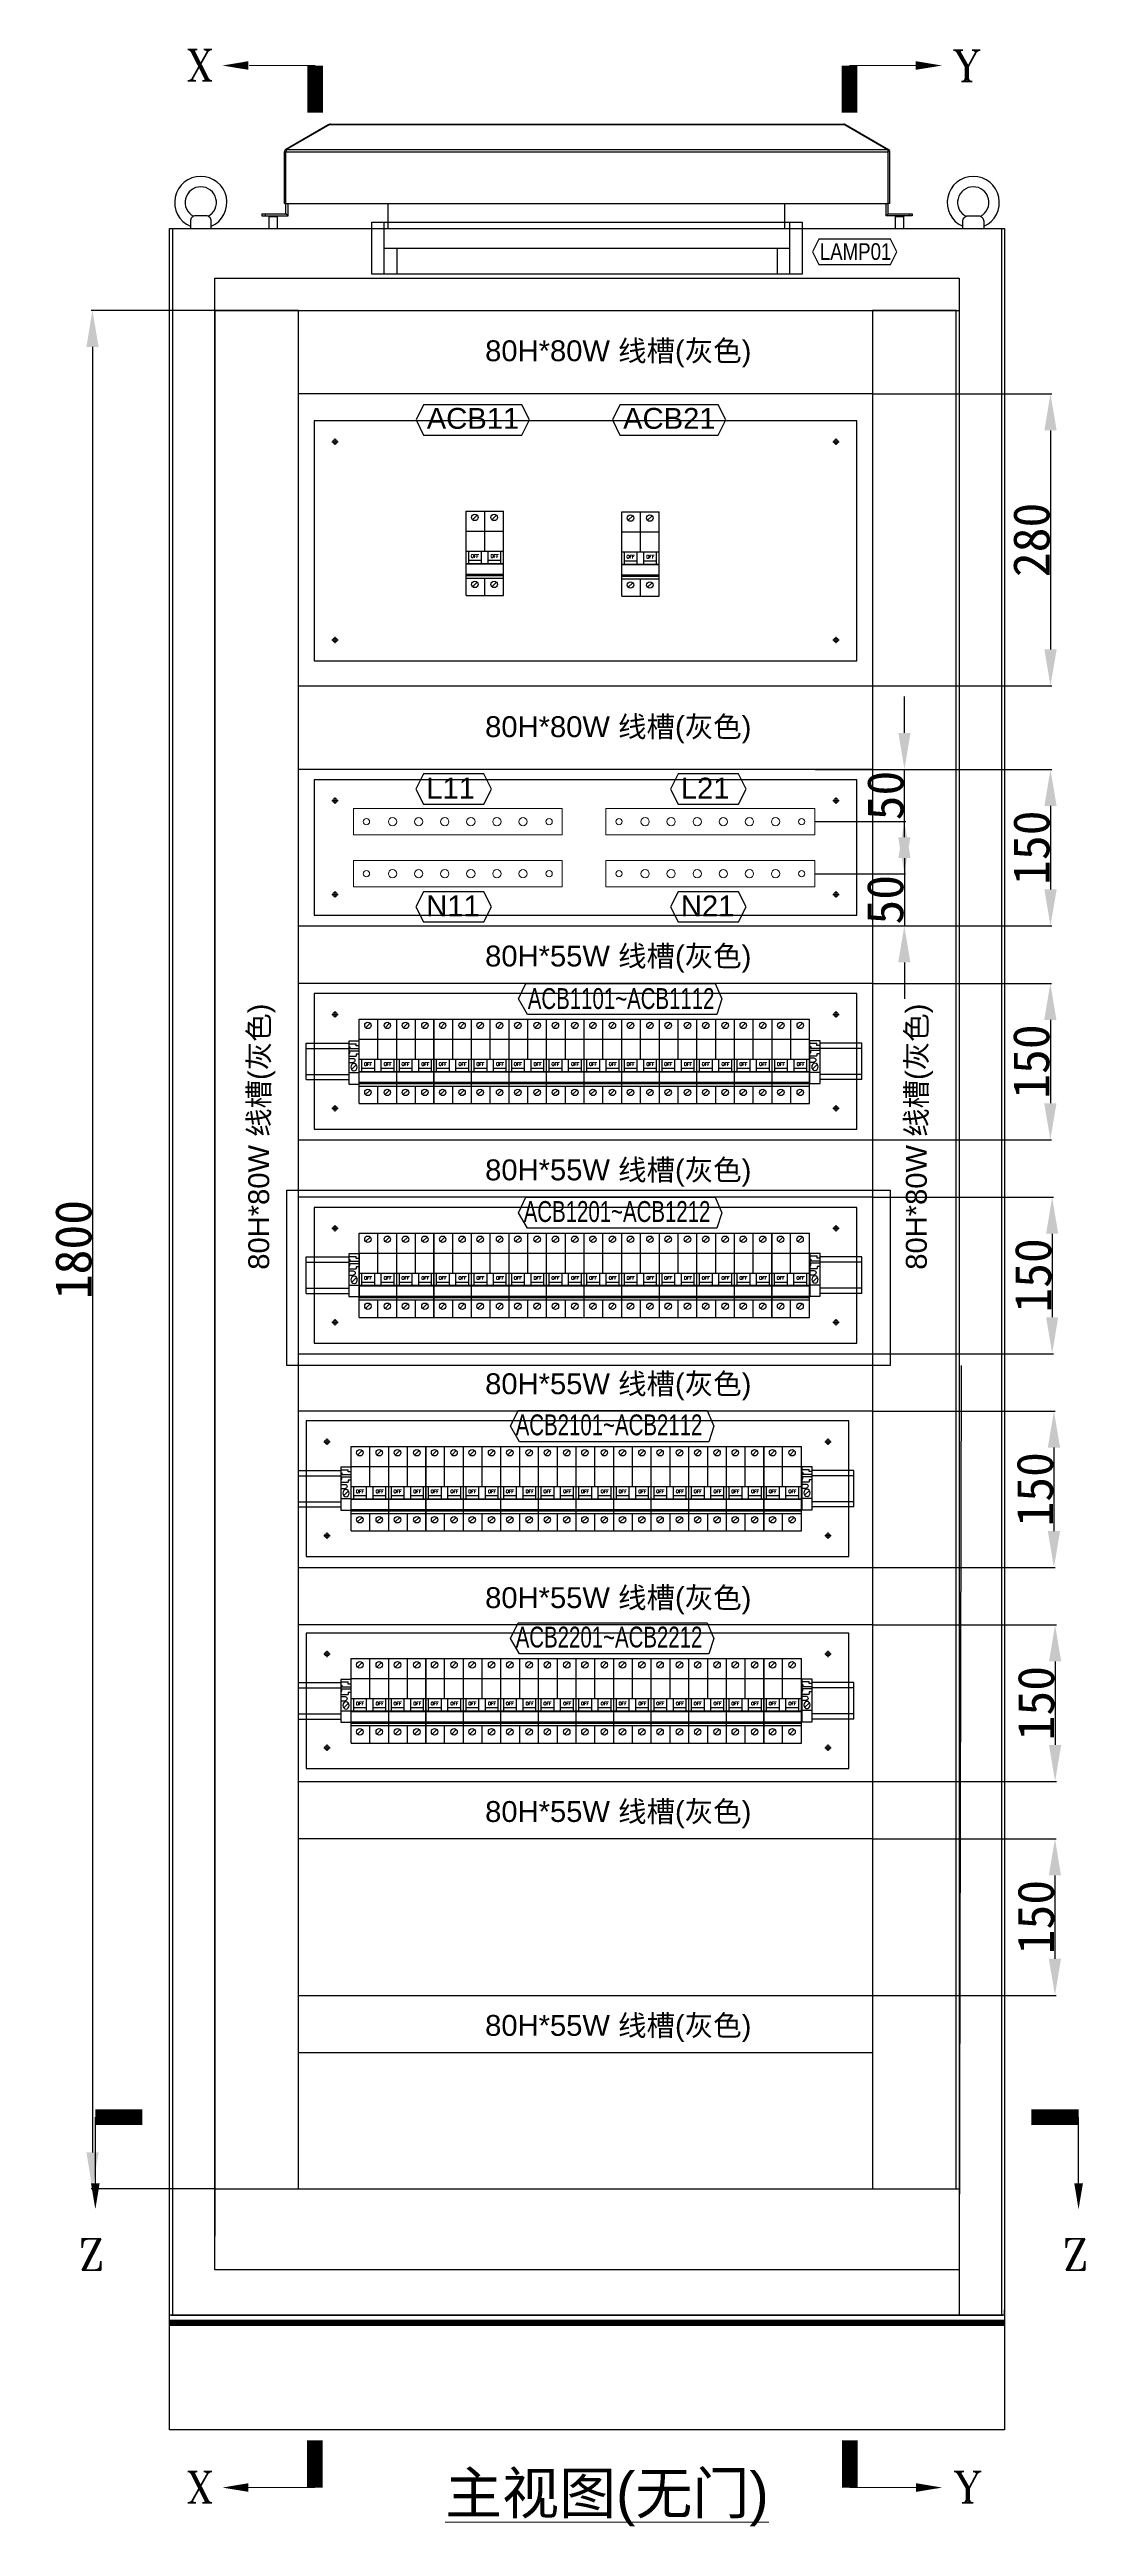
# Model space of a CAD drawing. Extents: x 81437 to 204847, y -54769 to -29444.
# Drawn here: x 91740 to 92733, y -54053 to -51679 of the extents above; entities that cross this region are included whole.
import ezdxf
from ezdxf.enums import TextEntityAlignment as Align
from ezdxf.lldxf.tags import DXFTag

# ---------------------------------------------------------------- set-up
doc = ezdxf.new("R2010")
doc.units = 0
doc.header["$LTSCALE"] = 100
doc.header["$MEASUREMENT"] = 0
for name, color, linetype in [('CABINET', 7, 'Continuous'), ('CLOUD_LAYER', 6, 'Continuous'), ('COMPONENT', 7, 'Continuous'), ('LOOP', 5, 'Continuous'), ('PANEL', 7, 'Continuous'), ('PSU', 12, 'Continuous'), ('t', 1, 'Continuous'), ('TEXT', 7, 'Continuous'), ('标准图框及表格', 7, 'Continuous')]:
    doc.layers.add(name, color=color, linetype=linetype)
doc.styles.add('HZ', font='arial.ttf', dxfattribs={"width": 0.7})
doc.styles.add('ROMANS', font='romans', dxfattribs={"width": 0.8, "height": 2})
doc.styles.add('ROMANT', font='romant.shx')
doc.styles.get("Standard").update_dxf_attribs({"font": ''})
doc.styles.add('微软雅黑', font='')
doc.styles.get('Standard').set_extended_font_data('SimSun')
doc.styles.get('微软雅黑').set_extended_font_data('Microsoft YaHei')
tags = doc.linetypes.add('CENTER', pattern=[2, 1.25, -0.25, 0.25, -0.25]).pattern_tags.tags
tags[10:11] = [DXFTag(74, 4), DXFTag(75, 0), DXFTag(340, '0'), DXFTag(46, 1.0), DXFTag(50, 0.0), DXFTag(44, 0.0), DXFTag(45, 0.0)]
tags[8:9] = [DXFTag(74, 4), DXFTag(75, 0), DXFTag(340, '0'), DXFTag(46, 1.0), DXFTag(50, 0.0), DXFTag(44, 0.0), DXFTag(45, 0.0)]
tags[6:7] = [DXFTag(74, 4), DXFTag(75, 0), DXFTag(340, '0'), DXFTag(46, 1.0), DXFTag(50, 0.0), DXFTag(44, 0.0), DXFTag(45, 0.0)]
tags[4:5] = [DXFTag(74, 4), DXFTag(75, 0), DXFTag(340, '0'), DXFTag(46, 1.0), DXFTag(50, 0.0), DXFTag(44, 0.0), DXFTag(45, 0.0)]
tags = doc.linetypes.add('CENTER2', pattern=[1.125, 0.75, -0.125, 0.125, -0.125]).pattern_tags.tags
tags[10:11] = [DXFTag(74, 4), DXFTag(75, 0), DXFTag(340, '0'), DXFTag(46, 1.0), DXFTag(50, 0.0), DXFTag(44, 0.0), DXFTag(45, 0.0)]
tags[8:9] = [DXFTag(74, 4), DXFTag(75, 0), DXFTag(340, '0'), DXFTag(46, 1.0), DXFTag(50, 0.0), DXFTag(44, 0.0), DXFTag(45, 0.0)]
tags[6:7] = [DXFTag(74, 4), DXFTag(75, 0), DXFTag(340, '0'), DXFTag(46, 1.0), DXFTag(50, 0.0), DXFTag(44, 0.0), DXFTag(45, 0.0)]
tags[4:5] = [DXFTag(74, 4), DXFTag(75, 0), DXFTag(340, '0'), DXFTag(46, 1.0), DXFTag(50, 0.0), DXFTag(44, 0.0), DXFTag(45, 0.0)]
tags = doc.linetypes.add('HIDDEN', pattern=[0.375, 0.25, -0.125]).pattern_tags.tags
tags[6:7] = [DXFTag(74, 4), DXFTag(75, 0), DXFTag(340, '0'), DXFTag(46, 1.0), DXFTag(50, 0.0), DXFTag(44, 0.0), DXFTag(45, 0.0)]
tags[4:5] = [DXFTag(74, 4), DXFTag(75, 0), DXFTag(340, '0'), DXFTag(46, 1.0), DXFTag(50, 0.0), DXFTag(44, 0.0), DXFTag(45, 0.0)]
doc.dimstyles.new('ISO-25', dxfattribs={"dimtxt": 35, "dimasz": 35, "dimexe": 1.25, "dimexo": 0.625, "dimtad": 1, "dimtoh": 1, "dimdec": 0, "dimtxsty": 'Standard', "dimcen": 2.5, "dimadec": 0, "dimazin": 0, "dimtfac": 1, "dimtdec": 0, "dimtmove": 0, "dimatfit": 3, "dimfxl": 1, "dimarcsym": 0})
pattern_1 = [(45, (-6.1628, -58.8625), (-0.7362629, 0.7362629), [])]

# ---------------------------------------------------------------- blocks, each defined once
blk = doc.blocks.new('风帽正面')
at = {"linetype": 'Continuous'}
for p, q in [((60582.9, -62124.9), (60541.6, -62148.8)), ((60583.7, -62124.9), (60542.3, -62148.8)), ((60582.9, -62124.9), (60583.1, -62125.3)), ((60583.7, -62124.9), (61076.8, -62124.9)), ((60584.3, -62124.6), (61076.2, -62124.6)), ((61076.8, -62124.9), (61118.1, -62148.8)), ((61077.6, -62124.9), (61077.4, -62125.3)), ((61077.6, -62124.9), (61118.9, -62148.8)), ((60540.2, -62200.6), (60540.2, -62151.1)), ((60540.2, -62151.1), (60541.7, -62151.1)), ((60541.6, -62148.8), (60542.1, -62149.6)), ((60541.7, -62200.6), (60541.7, -62151.1)), ((60541.7, -62151.1), (61118.7, -62151.1)), ((60542.3, -62148.8), (61118.1, -62148.8)), ((61118.9, -62148.8), (61118.4, -62149.6)), ((61118.7, -62200.6), (61118.7, -62151.1)), ((61120.2, -62151.1), (61118.7, -62151.1)), ((61120.2, -62200.6), (61120.2, -62151.1)), ((60540.2, -62200.6), (60541.7, -62200.6)), ((60541.7, -62210.6), (60541.7, -62200.6)), ((60541.7, -62200.6), (61118.7, -62200.6)), ((60543.7, -62212.6), (60543.7, -62200.6)), ((60639.7, -62224.6), (60639.7, -62200.6)), ((61019.7, -62224.6), (61019.7, -62200.6)), ((61116.7, -62212.6), (61116.7, -62200.6)), ((61118.7, -62210.6), (61118.7, -62200.6)), ((61120.2, -62200.6), (61118.7, -62200.6)), ((60518.7, -62210.6), (60518.7, -62212.6)), ((60518.7, -62210.6), (60541.7, -62210.6)), ((60518.7, -62212.6), (60543.7, -62212.6)), ((60521.7, -62210.6), (60521.7, -62212.6)), ((60526.2, -62212.6), (60525.7, -62213.1)), ((60525.7, -62224.6), (60525.7, -62213.1)), ((60525.7, -62213.1), (60533.7, -62213.1)), ((60533.7, -62213.1), (60533.2, -62212.6)), ((60533.7, -62224.6), (60533.7, -62213.1)), ((60543.7, -62212.6), (60541.7, -62210.6)), ((61116.7, -62212.6), (61118.7, -62210.6)), ((61141.7, -62212.6), (61116.7, -62212.6)), ((61118.7, -62210.6), (61141.7, -62210.6)), ((61126.2, -62212.6), (61125.7, -62213.1)), ((61125.7, -62224.6), (61125.7, -62213.1)), ((61125.7, -62213.1), (61133.7, -62213.1)), ((61133.7, -62213.1), (61133.2, -62212.6)), ((61133.7, -62224.6), (61133.7, -62213.1)), ((61138.7, -62210.6), (61138.7, -62212.6)), ((61141.7, -62210.6), (61141.7, -62212.6))]:
    blk.add_line(p, q, dxfattribs=at)
for centre, radius, start, end in [((60584.3, -62127.3), 2.7, 90, 120), ((61076.2, -62127.3), 2.7, 60, 90), ((60542.9, -62151.1), 2.7, 120, 180), ((60693.6, -62183.3), 155.2, 167.8738, 168.0486), ((60588.1, -62160.6), 47.3, 167.3118, 167.8829), ((61072.4, -62160.6), 47.3, 12.1171, 12.6882), ((60966.9, -62183.3), 155.2, 11.9514, 12.1262), ((61117.5, -62151.1), 2.7, 0, 60)]:
    blk.add_arc(centre, radius, start, end, dxfattribs=at)
for points, start_tangent, end_tangent in [([(60583.7, -62124.9), (60583.8, -62124.8), (60584.1, -62124.6)], (0.647129, 0.762381), (0.925529, 0.378677)), ([(60584.1, -62124.6), (60584.3, -62124.6)], (0.925529, 0.378677), (1, 0)), ([(61076.4, -62124.6), (61076.2, -62124.6)], (-0.925529, 0.378677), (-1, 0)), ([(61076.8, -62124.9), (61076.7, -62124.8), (61076.4, -62124.6)], (-0.647129, 0.762381), (-0.925529, 0.378677)), ([(60542.1, -62149.4), (60542.1, -62149.6), (60541.9, -62150.2)], (-0.266985, -0.963701), (-0.2203, -0.975432)), ([(60542.3, -62148.8), (60542.3, -62148.9), (60542.1, -62149.4)], (-0.390683, -0.920525), (-0.266985, -0.963701)), ([(61118.1, -62148.8), (61118.2, -62148.9), (61118.3, -62149.4)], (0.390683, -0.920525), (0.266985, -0.963701)), ([(61118.3, -62149.4), (61118.4, -62149.6), (61118.5, -62150.2)], (0.266985, -0.963701), (0.2203, -0.975432))]:
    blk.add_spline(points, degree=3, dxfattribs=dict(at, start_tangent=start_tangent, end_tangent=end_tangent))
blk = doc.blocks.new('LAMP')
at = {"layer": 'PANEL', "color": 9}
for p, q in [((-206.2, 0), (206.2, 0)), ((-206.2, -50), (-206.2, 0)), ((-194.2, -50), (-194.2, 0)), ((194.2, -50), (194.2, 0)), ((206.2, 0), (206.2, -50)), ((-194.2, -25), (194.2, -25)), ((-182.2, -25), (-182.2, -50)), ((182.2, -25), (182.2, -50)), ((206.2, -50), (-206.2, -50))]:
    blk.add_line(p, q, dxfattribs=at)
blk = doc.blocks.new('2P空开')
at = {"layer": 'COMPONENT', "color": 6, "linetype": 'HIDDEN', "ltscale": 0.2}
for p, q in [((-11.8, -8.2), (-7.4, -3.9)), ((6.8, -8.2), (11.1, -3.9)), ((-11.8, -72.4), (-7.4, -68)), ((6.8, -72.4), (11.1, -68))]:
    blk.add_line(p, q, dxfattribs=at)
for centre in [(-9.6, -6), (9, -6), (-9.6, -70.2), (9, -70.2)]:
    blk.add_circle(centre, 3.1, dxfattribs=at)
at = {"layer": 'PSU', "linetype": 'HIDDEN', "ltscale": 0.2}
for p, q in [((-18, 0), (18, 0)), ((-18, -19.2), (-18, 0)), ((0, -19.2), (0, 0)), ((18, -19.2), (18, 0)), ((18, -81), (18, -19.2)), ((-18, -81), (-18, -64.2)), ((0, -81), (0, -64.2)), ((18, -81), (18, -67.2)), ((-18, -81), (18, -81))]:
    blk.add_line(p, q, dxfattribs=at)
at = {"layer": 'PSU'}
for p, q in [((-18, -19.2), (18, -19.2)), ((-18, -64.2), (-18, -19.2)), ((0, -38.4), (0, -19.2)), ((18, -64.2), (18, -19.2)), ((-18, -38.4), (0, -38.4)), ((-15.4, -50.1), (-15.4, -38.4)), ((-15.4, -47), (-3.1, -47)), ((-3.1, -50.1), (-3.1, -38.4)), ((0, -38.4), (18, -38.4)), ((3.1, -50.1), (3.1, -38.4)), ((3.1, -47), (15.4, -47)), ((15.4, -50.1), (15.4, -38.4)), ((-18, -50.1), (18, -50.1)), ((-18, -50.6), (18, -50.6)), ((-18, -60.5), (18, -60.5)), ((-18, -61.8), (18, -61.8)), ((-18, -64.2), (18, -64.2)), ((0, -64.2), (0, -64.2))]:
    blk.add_line(p, q, dxfattribs=at)
at = {"layer": 'TEXT', "style": 'ROMANS'}
for p in [(-9.5, -43.1), (9.4, -43.1)]:
    blk.add_text('OFF', height=3.09, dxfattribs=at).set_placement(p, align=Align.MIDDLE)
blk = doc.blocks.new('堵头')
at = {"color": 53}
for p, q in [((0, -41), (0, 0)), ((0, 0), (10, 0)), ((10, 0), (10, -41)), ((0, -11), (10, -11)), ((0, -20.6), (4, -20.6)), ((7.3, -18.3), (2.7, -13.8)), ((0, -24.6), (4, -24.6)), ((0, -26.6), (7, -26.6)), ((0, -29.6), (1, -29.6)), ((0, -35.6), (1, -35.6)), ((0, -38.6), (7, -38.6)), ((10, -41), (0, -41)), ((1, -29.6), (1, -31.6)), ((10, -31.6), (1, -31.6)), ((10, -33.6), (1, -33.6)), ((1, -35.6), (1, -33.6)), ((7, -28.6), (7, -26.6)), ((10, -28.6), (7, -28.6)), ((10, -36.6), (7, -36.6)), ((7, -36.6), (7, -38.6))]:
    blk.add_line(p, q, dxfattribs=at)
blk.add_arc((4, -22.6), 2, 270, 90, dxfattribs=at)
blk.add_ellipse((5, -16.1), major_axis=(0, -3.5), ratio=0.857143, start_param=4.712389, end_param=10.995574, dxfattribs=at)
blk = doc.blocks.new('*D151')
at = {"color": 0, "lineweight": -2, "transparency": 16777216}
for p, q in [((92528.8, -52009.4), (92700, -52009.4)), ((92698.7, -52044.4), (92698.7, -52254.4)), ((92528.8, -52289.4), (92700, -52289.4))]:
    blk.add_line(p, q, dxfattribs=at)
at = {"color": 0, "transparency": 16777216}
for points in [[(92692.9, -52044.4), (92704.6, -52044.4), (92698.7, -52009.4)], [(92692.9, -52254.4), (92704.6, -52254.4), (92698.7, -52289.4)]]:
    blk.add_solid(points, dxfattribs=at)
at = {"layer": 'Defpoints', "color": 0, "transparency": 16777216}
for p in [(92528.2, -52009.4, -63738.9), (92528.2, -52289.4), (92698.7, -52289.4)]:
    blk.add_point(p, dxfattribs=at)
at = {"color": 0, "transparency": 16777216, "insert": (92680.6, -52149.4), "char_height": 35, "attachment_point": 5, "rotation": 90}
blk.add_mtext('280', dxfattribs=at)
blk = doc.blocks.new('*D152')
at = {"color": 0, "lineweight": -2, "transparency": 16777216}
for p, q in [((92528.8, -52369.4), (92700, -52369.4)), ((92698.7, -52404.4), (92698.7, -52484.4)), ((92528.8, -52519.4), (92700, -52519.4))]:
    blk.add_line(p, q, dxfattribs=at)
at = {"color": 0, "transparency": 16777216}
for points in [[(92692.9, -52404.4), (92704.6, -52404.4), (92698.7, -52369.4)], [(92692.9, -52484.4), (92704.6, -52484.4), (92698.7, -52519.4)]]:
    blk.add_solid(points, dxfattribs=at)
at = {"layer": 'Defpoints', "color": 0, "transparency": 16777216}
for p in [(92528.2, -52369.4), (92528.2, -52519.4), (92698.7, -52519.4)]:
    blk.add_point(p, dxfattribs=at)
at = {"color": 0, "transparency": 16777216, "insert": (92680.6, -52444.4), "char_height": 35, "attachment_point": 5, "rotation": 90}
blk.add_mtext('150', dxfattribs=at)
blk = doc.blocks.new('*D153')
at = {"color": 0, "lineweight": -2, "transparency": 16777216}
for p, q in [((92528.8, -52574.4), (92699.8, -52574.4)), ((92698.6, -52609.4), (92698.6, -52689.4)), ((92528.8, -52724.4), (92699.8, -52724.4))]:
    blk.add_line(p, q, dxfattribs=at)
at = {"color": 0, "transparency": 16777216}
for points in [[(92692.7, -52609.4), (92704.4, -52609.4), (92698.6, -52574.4)], [(92692.7, -52689.4), (92704.4, -52689.4), (92698.6, -52724.4)]]:
    blk.add_solid(points, dxfattribs=at)
at = {"layer": 'Defpoints', "color": 0, "transparency": 16777216}
for p in [(92528.2, -52574.4), (92528.2, -52724.4), (92698.6, -52724.4)]:
    blk.add_point(p, dxfattribs=at)
at = {"color": 0, "transparency": 16777216, "insert": (92680.4, -52649.4), "char_height": 35, "attachment_point": 5, "rotation": 90}
blk.add_mtext('150', dxfattribs=at)
blk = doc.blocks.new('*D154')
at = {"color": 0, "lineweight": -2, "transparency": 16777216}
for p, q in [((92528.8, -52779.4), (92701.5, -52779.4)), ((92700.3, -52814.4), (92700.3, -52894.4)), ((92528.8, -52929.4), (92701.5, -52929.4))]:
    blk.add_line(p, q, dxfattribs=at)
at = {"color": 0, "transparency": 16777216}
for points in [[(92694.5, -52814.4), (92706.1, -52814.4), (92700.3, -52779.4)], [(92694.5, -52894.4), (92706.1, -52894.4), (92700.3, -52929.4)]]:
    blk.add_solid(points, dxfattribs=at)
at = {"layer": 'Defpoints', "color": 0, "transparency": 16777216}
for p in [(92528.2, -52779.4), (92528.2, -52929.4), (92700.3, -52929.4)]:
    blk.add_point(p, dxfattribs=at)
at = {"color": 0, "transparency": 16777216, "insert": (92682.2, -52854.4), "char_height": 35, "attachment_point": 5, "rotation": 90}
blk.add_mtext('150', dxfattribs=at)
blk = doc.blocks.new('*D155')
at = {"color": 0, "lineweight": -2, "transparency": 16777216}
for p, q in [((92528.8, -52984.4), (92703.3, -52984.4)), ((92702, -53019.4), (92702, -53099.4)), ((92528.8, -53134.4), (92703.3, -53134.4))]:
    blk.add_line(p, q, dxfattribs=at)
at = {"color": 0, "transparency": 16777216}
for points in [[(92696.2, -53019.4), (92707.9, -53019.4), (92702, -52984.4)], [(92696.2, -53099.4), (92707.9, -53099.4), (92702, -53134.4)]]:
    blk.add_solid(points, dxfattribs=at)
at = {"layer": 'Defpoints', "color": 0, "transparency": 16777216}
for p in [(92528.2, -52984.4), (92528.2, -53134.4), (92702, -53134.4)]:
    blk.add_point(p, dxfattribs=at)
at = {"color": 0, "transparency": 16777216, "insert": (92683.9, -53059.4), "char_height": 35, "attachment_point": 5, "rotation": 90}
blk.add_mtext('150', dxfattribs=at)
blk = doc.blocks.new('*D156')
at = {"color": 0, "lineweight": -2, "transparency": 16777216}
for p, q in [((92528.8, -53189.4), (92704.4, -53189.4)), ((92703.1, -53224.4), (92703.1, -53304.4)), ((92528.8, -53339.4), (92704.4, -53339.4))]:
    blk.add_line(p, q, dxfattribs=at)
at = {"color": 0, "transparency": 16777216}
for points in [[(92697.3, -53224.4), (92709, -53224.4), (92703.1, -53189.4)], [(92697.3, -53304.4), (92709, -53304.4), (92703.1, -53339.4)]]:
    blk.add_solid(points, dxfattribs=at)
at = {"layer": 'Defpoints', "color": 0, "transparency": 16777216}
for p in [(92528.2, -53189.4), (92528.2, -53339.4), (92703.1, -53339.4)]:
    blk.add_point(p, dxfattribs=at)
at = {"color": 0, "transparency": 16777216, "insert": (92685, -53264.4), "char_height": 35, "attachment_point": 5, "rotation": 90}
blk.add_mtext('150', dxfattribs=at)
blk = doc.blocks.new('*D157')
at = {"color": 0, "lineweight": -2, "transparency": 16777216}
for p, q in [((92528.8, -53394.4), (92704.2, -53394.4)), ((92703, -53429.4), (92703, -53509.4)), ((92528.8, -53544.4), (92704.2, -53544.4))]:
    blk.add_line(p, q, dxfattribs=at)
at = {"color": 0, "transparency": 16777216}
for points in [[(92697.1, -53429.4), (92708.8, -53429.4), (92703, -53394.4)], [(92697.1, -53509.4), (92708.8, -53509.4), (92703, -53544.4)]]:
    blk.add_solid(points, dxfattribs=at)
at = {"layer": 'Defpoints', "color": 0, "transparency": 16777216}
for p in [(92528.2, -53394.4), (92528.2, -53544.4), (92703, -53544.4)]:
    blk.add_point(p, dxfattribs=at)
at = {"color": 0, "transparency": 16777216, "insert": (92684.8, -53469.4), "char_height": 35, "attachment_point": 5, "rotation": 90}
blk.add_mtext('150', dxfattribs=at)
blk = doc.blocks.new('*D165')
at = {"color": 0, "lineweight": -2, "transparency": 16777216}
for p, q in [((92558.8, -52334.4), (92558.8, -52299.4)), ((92473.4, -52369.4), (92560, -52369.4)), ((92558.8, -52419.4), (92558.8, -52369.4)), ((92473.4, -52419.4), (92560, -52419.4)), ((92558.8, -52454.4), (92558.8, -52489.4))]:
    blk.add_line(p, q, dxfattribs=at)
at = {"color": 0, "transparency": 16777216}
for points in [[(92553, -52334.4), (92564.6, -52334.4), (92558.8, -52369.4)], [(92553, -52454.4), (92564.6, -52454.4), (92558.8, -52419.4)]]:
    blk.add_solid(points, dxfattribs=at)
at = {"layer": 'Defpoints', "color": 0, "transparency": 16777216}
for p in [(92472.7, -52369.4, 63738.9), (92558.8, -52369.4), (92472.7, -52419.4, 127477.8)]:
    blk.add_point(p, dxfattribs=at)
at = {"color": 0, "transparency": 16777216, "insert": (92540.7, -52394.4), "char_height": 35, "attachment_point": 5, "rotation": 90}
blk.add_mtext('50', dxfattribs=at)
blk = doc.blocks.new('*D166')
at = {"color": 0, "lineweight": -2, "transparency": 16777216}
for p, q in [((92558.7, -52434.3), (92558.7, -52399.3)), ((92473.4, -52469.3), (92559.9, -52469.3)), ((92558.7, -52469.3), (92558.7, -52519.4)), ((92473.4, -52519.4), (92559.9, -52519.4)), ((92558.7, -52554.4), (92558.7, -52589.4))]:
    blk.add_line(p, q, dxfattribs=at)
at = {"color": 0, "transparency": 16777216}
for points in [[(92552.8, -52434.3), (92564.5, -52434.3), (92558.7, -52469.3)], [(92552.8, -52554.4), (92564.5, -52554.4), (92558.7, -52519.4)]]:
    blk.add_solid(points, dxfattribs=at)
at = {"layer": 'Defpoints', "color": 0, "transparency": 16777216}
for p in [(92472.8, -52469.3, 127477.8), (92472.8, -52519.4, 63738.9), (92558.7, -52519.4)]:
    blk.add_point(p, dxfattribs=at)
at = {"color": 0, "transparency": 16777216, "insert": (92540.5, -52494.3), "char_height": 35, "attachment_point": 5, "rotation": 90}
blk.add_mtext('50', dxfattribs=at)
blk = doc.blocks.new('*D168')
at = {"color": 0, "lineweight": -2, "transparency": 16777216}
for p, q in [((91897.5, -51929.4), (91779.7, -51929.4)), ((91780.9, -51964.4), (91780.9, -53694.9)), ((91897.5, -53729.9), (91779.7, -53729.9))]:
    blk.add_line(p, q, dxfattribs=at)
at = {"color": 0, "transparency": 16777216}
for points in [[(91775.1, -51964.4), (91786.8, -51964.4), (91780.9, -51929.4)], [(91775.1, -53694.9), (91786.8, -53694.9), (91780.9, -53729.9)]]:
    blk.add_solid(points, dxfattribs=at)
at = {"layer": 'Defpoints', "color": 0, "transparency": 16777216}
for p in [(91898.2, -51929.4), (91780.9, -53729.9), (91898.2, -53729.9)]:
    blk.add_point(p, dxfattribs=at)
at = {"color": 0, "transparency": 16777216, "insert": (91762.8, -52829.6), "char_height": 35, "attachment_point": 5, "rotation": 90}
blk.add_mtext('1800', dxfattribs=at)
blk = doc.blocks.new('图框')
at = {"layer": '标准图框及表格'}
h = blk.add_hatch(dxfattribs=at)
h.set_pattern_fill('ANSI31', color=5, scale=8.329864, style=0)
h.set_pattern_definition(pattern_1)
edge = h.paths.add_edge_path()
edge.add_arc((2393.1, -3057), 55.2, 238.1092, 291.6532)
edge.add_line((2413.5, -3108.3), (2382.4, -3129.1))
edge.add_arc((2232.7, -3137.2), 135.4, 346.3915, 374.25)
edge.add_line((2364.3, -3169), (2391.3, -3146.7))
edge.add_line((2385.2, -3139.1), (2390, -3139.8))
edge.add_spline(control_points=[(2391.3, -3146.8), (2392.2, -3145.9), (2393.8, -3144.3), (2393.7, -3140.1), (2391.3, -3139.9), (2390, -3139.7)], knot_values=[0, 0, 0, 0, 6.844331, 12.400427, 18.769243, 18.769243, 18.769243, 18.769243], weights=[1, 1, 1, 1, 1, 1], degree=3, periodic=0)
edge.add_spline(control_points=[(2382.4, -3129.1), (2381.6, -3129.7), (2380.3, -3130.8), (2379.4, -3132.2), (2379, -3132.9)], knot_values=[0, 0, 0, 0, 5.253674, 9.488439, 9.488439, 9.488439, 9.488439], weights=[1, 1, 1, 1, 1], degree=3, periodic=0)
edge.add_spline(control_points=[(2380.1, -3131.1), (2379.6, -3131.8), (2378.5, -3133.2), (2378.8, -3136.6), (2381.7, -3138.8), (2384, -3139), (2385.2, -3139.1)], knot_values=[10.665975, 10.665975, 10.665975, 10.665975, 18.977704, 28.894558, 41.119554, 52.646925, 52.646925, 52.646925, 52.646925], weights=[1, 1, 1, 1, 1, 1, 1], degree=3, periodic=0)
h = blk.add_hatch(dxfattribs=at)
h.set_pattern_fill('ANSI31', color=3, scale=8.329864, style=0)
h.set_pattern_definition(pattern_1)
edge = h.paths.add_edge_path()
edge.add_line((2396.3, -3134.6), (2401.5, -3135.3))
edge.add_spline(control_points=[(2394.9, -3127.6), (2394, -3128.5), (2392.4, -3130.1), (2392.5, -3134.3), (2394.9, -3134.5), (2396.2, -3134.6)], knot_values=[0, 0, 0, 0, 6.844331, 12.400427, 18.769243, 18.769243, 18.769243, 18.769243], weights=[1, 1, 1, 1, 1, 1], degree=3, periodic=0)
edge.add_line((2421.9, -3105.3), (2394.8, -3127.7))
edge.add_spline(control_points=[(2406.5, -3142.8), (2406.9, -3142.3), (2407.7, -3140.9), (2407.4, -3137.8), (2404.5, -3135.6), (2402.2, -3135.4), (2401, -3135.3)], knot_values=[12.654089, 12.654089, 12.654089, 12.654089, 18.977704, 28.894558, 41.119554, 52.646925, 52.646925, 52.646925, 52.646925], weights=[1, 1, 1, 1, 1, 1, 1], degree=3, periodic=0)
edge.add_line((2405.5, -3143.8), (2406.6, -3142.6))
edge.add_line((2403.9, -3145.3), (2405.5, -3143.8))
edge.add_line((2372.7, -3166.1), (2403.8, -3145.3))
edge.add_arc((2393.1, -3217.4), 55.2, 58.1092, 111.6532)
edge.add_arc((2553.4, -3137.2), 135.4, 166.3915, 194.25)
at = {"color": 7}
for p, q in [((2209.5, -2910.4), (2209.5, -3210.4)), ((3109.5, -2910.4), (3109.5, -3210.4)), ((-6.2, -2970.4), (1334, -2970.4)), ((2209.5, -3060.4), (3109.5, -3060.4)), ((3109.5, -3060.4), (4109.5, -3060.4)), ((3785.6, -3060.4), (3785.6, -3210.4)), ((-6.2, -3090.4), (1334, -3090.4)), ((4109.5, -3135.4), (3109.5, -3135.4))]:
    blk.add_line(p, q, dxfattribs=at)
at = {"color": 7, "const_width": 3}
blk.add_lwpolyline([(4109.5, -2910.4), (-6.2, -2910.4)], dxfattribs=at)
at = {"layer": 't', "color": 7}
for p, q in [((25.8, -2963.9), (53.7, -2918)), ((81.7, -2963.9), (53.7, -2918)), ((25.8, -2963.9), (81.7, -2963.9)), ((25.8, -3051.8), (53.7, -3006)), ((81.7, -3051.8), (53.7, -3006)), ((25.8, -3051.8), (81.7, -3051.8))]:
    blk.add_line(p, q, dxfattribs=at)
at = {"layer": 't', "color": 7, "const_width": 9.62}
blk.add_lwpolyline([(4109.5, -3210.4), (4109.5, -58.9), (-6.2, -58.9), (-6.2, -3210.4)], close=True, dxfattribs=at)
at = {"layer": 't', "color": 7, "const_width": 2.4}
for points in [[(112.6, -2911.6), (112.6, -3210.4)], [(292.9, -2911.6), (292.9, -3210.4)], [(598.2, -2911.6), (598.2, -3215.3)], [(785.8, -2911.6), (785.8, -3215.3)], [(973.4, -2911.6), (973.4, -3215.3)], [(1153.7, -2911.6), (1153.7, -3215.3)], [(1334, -2911.6), (1334, -3215.3)]]:
    blk.add_lwpolyline(points, dxfattribs=at)
at = {"color": 7, "linetype": 'CENTER', "style": '微软雅黑'}
for s, height, p in [('项目名称：', 24, (3118.2, -3036.9)), ('图纸编号：', 24, (3119.1, -3125.5)), ('杭州和利时自动化有限公司', 27, (2536.4, -3180)), ('文档号：', 24, (3117.9, -3197.6))]:
    blk.add_text(s, height=height, dxfattribs=at).set_placement(p)
at = {"color": 7, "style": '微软雅黑', "flags": 8}
for tag, p, height in [('DWG.NAME:', (1375.5, -2969.2), 25), ('DWG.NO.:', (3122, -3089.3), 24), ('图纸编号', (3309.2, -3111.3), 24), ('FILENO.:', (3122.5, -3165), 24), ('文档号', (3311.6, -3183), 24)]:
    blk.add_attdef(tag, p, '', height=height, dxfattribs=at)
at = {"color": 7, "style": '微软雅黑', "width": 0.8, "flags": 8}
for tag, p, height in [('PROJECT_NAME', (3324.7, -2969.2), 25), ('PROJECTNAME:', (3119.3, -2971.7), 24)]:
    blk.add_attdef(tag, p, '', height=height, dxfattribs=at)
at = {"color": 7, "style": '微软雅黑', "flags": 8}
for tag, p in [('图纸名称:', (1371.6, -3024.8)), ('项目名称', (3272.9, -3045.6))]:
    blk.add_attdef(tag, text='', height=25, dxfattribs=at).set_placement(p, align=Align.BOTTOM_LEFT)
for tag, height, width, p in [('RENLIU', 24, 0.7, (692, -3009.2)), ('SHUFENWANG', 24, 0.7, (879.6, -3009.2)), ('FANGHOU', 24, 0.7, (1063.6, -3009.2)), ('DANDANLI', 24, 0.7, (1243.9, -3009.2)), ('#10STATIONONTROLCABINETCOVER', 30, 0.6, (1771.7, -3076)), ('HANGZHOUHOLLYSYSAUTOMATIONCO.,LTD.', 24, 0.7, (2763.9, -3104.6))]:
    blk.add_attdef(tag, text='', height=height, dxfattribs=dict(at, width=width)).set_placement(p, align=Align.MIDDLE)
at = {"color": 7, "flags": 8}
blk.add_attdef('A', text='', height=23, dxfattribs=at).set_placement((53.7, -3033.7), align=Align.MIDDLE)
at = {"color": 7, "style": '微软雅黑', "flags": 8}
for tag, height, p in [('设计时间', 23, (207.7, -3033.7)), ('刘仁', 23, (692, -3061.1)), ('王姝芬', 23, (879.6, -3061.1)), ('侯方', 23, (1063.6, -3061.1)), ('李丹丹', 23, (1243.9, -3061.1)), ('PAGEXOFX', 24, (3947.6, -3097.9)), ('REV.', 24, (53.2, -3121.9)), ('DATE', 24, (202.7, -3121.9)), ('DESCRIPTION', 24, (445.6, -3121.9)), ('PREPARED', 24, (692, -3121.9)), ('CHECKED', 24, (879.6, -3121.9)), ('SIGNED', 24, (1063.6, -3121.9)), ('APPROVED', 24, (1243.9, -3121.9)), ('图纸名称', 30, (1771.7, -3153.6)), ('第几页共几页', 24, (3947.6, -3172.9))]:
    blk.add_attdef(tag, text='', height=height, dxfattribs=at).set_placement(p, align=Align.MIDDLE)
at = {"layer": 't', "color": 7, "style": '微软雅黑'}
for s, p in [('版次', (53.7, -3176.5)), ('日  期', (198, -3176.5)), ('描  述', (438.3, -3176.5)), ('设  计', (695.3, -3176.5)), ('审  核', (879.4, -3176.5)), ('会  签', (1058.9, -3176.5)), ('审  批', (1239.1, -3176.5))]:
    blk.add_text(s, height=25, dxfattribs=at).set_placement(p, align=Align.MIDDLE_CENTER)
at = {"layer": '标准图框及表格', "color": 5, "style": 'HZ'}
for s, p in [('pgqh', (2367.7, -3118.5)), ('hollilas', (2367.9, -3144.8))]:
    blk.add_text(s, height=5.21, dxfattribs=at).set_placement(p)
at = {"layer": '标准图框及表格', "color": 3, "style": 'HZ'}
for s, height, p in [('auto', 8.68, (2394.7, -3133.1)), ('hollysys', 4.34, (2396.4, -3158.6))]:
    blk.add_text(s, height=height, dxfattribs=at).set_placement(p)

msp = doc.modelspace()

# ---------------------------------------------------------------- linework, layer by layer
at = {"color": 7}
for p, q in [((91854.7, -53960.9), (91854.7, -51850.9)), ((91854.7, -51850.9), (92654.7, -51850.9)), ((92654.7, -51850.9), (92654.7, -53960.9)), ((91898.2, -53807.4), (91898.2, -51898.4)), ((91898.2, -51974.9), (91898.2, -53775.2)), ((92613.1, -52940.7), (92611.2, -53807.4)), ((91898.2, -53729.9), (92611.2, -53729.9)), ((91898.2, -53807.4), (91898.2, -53739.6)), ((92654.7, -53850.9), (91854.7, -53850.9)), ((92654.7, -53855.9), (91854.7, -53855.9)), ((92654.7, -53856.9), (91854.7, -53856.9)), ((92654.7, -53857.9), (91854.7, -53857.9)), ((92654.7, -53858.9), (91854.7, -53858.9)), ((92654.7, -53859.9), (91854.7, -53859.9)), ((92654.7, -53860.9), (91854.7, -53860.9)), ((91856.2, -53850.9), (92653.2, -53850.9)), ((92654.7, -53960.9), (91854.7, -53960.9))]:
    msp.add_line(p, q, dxfattribs=at)
at = {"color": 7, "linetype": 'HIDDEN'}
for p, q in [((91857.9, -53850.9), (91857.9, -51850.9)), ((92651.7, -51850.9), (92651.7, -53850.9))]:
    msp.add_line(p, q, dxfattribs=at)
at = {"color": 7, "linetype": 'Continuous'}
msp.add_line((91899.2, -51898.4), (92611.2, -51898.4), dxfattribs=at)
for p, q in [((92611.2, -51898.4), (92611.2, -53850.9)), ((91898.2, -51929.4), (92611.2, -51929.4)), ((91898.2, -51929.4), (92611.2, -51929.4))]:
    msp.add_line(p, q)
at = {"color": 4, "linetype": 'CENTER2'}
for p, q in [((92010.2, -52055.3), (92016.2, -52055.3)), ((92013.2, -52052.3), (92013.2, -52058.3)), ((92490.2, -52055.3), (92496.2, -52055.3)), ((92493.2, -52052.3), (92493.2, -52058.3)), ((92010.2, -52245.3), (92016.2, -52245.3)), ((92013.2, -52242.3), (92013.2, -52248.3)), ((92490.2, -52245.3), (92496.2, -52245.3)), ((92493.2, -52242.3), (92493.2, -52248.3)), ((92013.2, -52396.2, 63738.9), (92013.2, -52402.2, 63738.9)), ((92493.2, -52396.2, 63738.9), (92493.2, -52402.2, 63738.9)), ((92010.2, -52399.2, 63738.9), (92016.2, -52399.2, 63738.9)), ((92490.2, -52399.2, 63738.9), (92496.2, -52399.2, 63738.9)), ((92010.2, -52489.2, 63738.9), (92016.2, -52489.2, 63738.9)), ((92013.2, -52486.2, 63738.9), (92013.2, -52492.2, 63738.9)), ((92490.2, -52489.2, 63738.9), (92496.2, -52489.2, 63738.9)), ((92493.2, -52486.2, 63738.9), (92493.2, -52492.2, 63738.9)), ((92010.2, -52604.2, 63738.9), (92016.2, -52604.2, 63738.9)), ((92013.2, -52601.2, 63738.9), (92013.2, -52607.2, 63738.9)), ((92490.2, -52604.2, 63738.9), (92496.2, -52604.2, 63738.9)), ((92493.2, -52601.2, 63738.9), (92493.2, -52607.2, 63738.9)), ((92010.2, -52694.2, 63738.9), (92016.2, -52694.2, 63738.9)), ((92013.2, -52691.2, 63738.9), (92013.2, -52697.2, 63738.9)), ((92490.2, -52694.2, 63738.9), (92496.2, -52694.2, 63738.9)), ((92493.2, -52691.2, 63738.9), (92493.2, -52697.2, 63738.9)), ((92010.2, -52809.2, 63738.9), (92016.2, -52809.2, 63738.9)), ((92013.2, -52806.2, 63738.9), (92013.2, -52812.2, 63738.9)), ((92490.2, -52809.2, 63738.9), (92496.2, -52809.2, 63738.9)), ((92493.2, -52806.2, 63738.9), (92493.2, -52812.2, 63738.9)), ((92010.2, -52899.2, 63738.9), (92016.2, -52899.2, 63738.9)), ((92013.2, -52896.2, 63738.9), (92013.2, -52902.2, 63738.9)), ((92490.2, -52899.2, 63738.9), (92496.2, -52899.2, 63738.9)), ((92493.2, -52896.2, 63738.9), (92493.2, -52902.2, 63738.9)), ((92002.5, -53013.8, 63738.9), (92008.5, -53013.8, 63738.9)), ((92005.5, -53010.8, 63738.9), (92005.5, -53016.8, 63738.9)), ((92482.5, -53013.8, 63738.9), (92488.5, -53013.8, 63738.9)), ((92485.5, -53010.8, 63738.9), (92485.5, -53016.8, 63738.9)), ((92002.5, -53103.8, 63738.9), (92008.5, -53103.8, 63738.9)), ((92005.5, -53100.8, 63738.9), (92005.5, -53106.8, 63738.9)), ((92482.5, -53103.8, 63738.9), (92488.5, -53103.8, 63738.9)), ((92485.5, -53100.8, 63738.9), (92485.5, -53106.8, 63738.9)), ((92002.5, -53217.1, 63738.9), (92008.5, -53217.1, 63738.9)), ((92005.5, -53214.1, 63738.9), (92005.5, -53220.1, 63738.9)), ((92482.5, -53217.1, 63738.9), (92488.5, -53217.1, 63738.9)), ((92485.5, -53214.1, 63738.9), (92485.5, -53220.1, 63738.9)), ((92002.5, -53307.1, 63738.9), (92008.5, -53307.1, 63738.9)), ((92005.5, -53304.1, 63738.9), (92005.5, -53310.1, 63738.9)), ((92482.5, -53307.1, 63738.9), (92488.5, -53307.1, 63738.9)), ((92485.5, -53304.1, 63738.9), (92485.5, -53310.1, 63738.9))]:
    msp.add_line(p, q, dxfattribs=at)
at = {"linetype": 'CENTER2'}
for p, q in [((92013.1, -52055.3), (92013.2, -52055.3)), ((92013.2, -52055.4), (92013.2, -52055.2)), ((92493.1, -52055.3), (92493.2, -52055.3)), ((92493.2, -52055.4), (92493.2, -52055.2)), ((92013.1, -52245.3), (92013.2, -52245.3)), ((92013.2, -52245.4), (92013.2, -52245.2)), ((92493.1, -52245.3), (92493.2, -52245.3)), ((92493.2, -52245.4), (92493.2, -52245.2)), ((92013.1, -52399.2, 63738.9), (92013.2, -52399.2, 63738.9)), ((92013.2, -52399.3, 63738.9), (92013.2, -52399.1, 63738.9)), ((92493.1, -52399.2, 63738.9), (92493.2, -52399.2, 63738.9)), ((92493.2, -52399.3, 63738.9), (92493.2, -52399.1, 63738.9)), ((92013.1, -52489.2, 63738.9), (92013.2, -52489.2, 63738.9)), ((92013.2, -52489.3, 63738.9), (92013.2, -52489.1, 63738.9)), ((92493.1, -52489.2, 63738.9), (92493.2, -52489.2, 63738.9)), ((92493.2, -52489.3, 63738.9), (92493.2, -52489.1, 63738.9)), ((92013.1, -52604.2, 63738.9), (92013.2, -52604.2, 63738.9)), ((92013.2, -52604.3, 63738.9), (92013.2, -52604.1, 63738.9)), ((92493.1, -52604.2, 63738.9), (92493.2, -52604.2, 63738.9)), ((92493.2, -52604.3, 63738.9), (92493.2, -52604.1, 63738.9)), ((92013.1, -52694.2, 63738.9), (92013.2, -52694.2, 63738.9)), ((92013.2, -52694.3, 63738.9), (92013.2, -52694.1, 63738.9)), ((92493.1, -52694.2, 63738.9), (92493.2, -52694.2, 63738.9)), ((92493.2, -52694.3, 63738.9), (92493.2, -52694.1, 63738.9)), ((92013.1, -52809.2, 63738.9), (92013.2, -52809.2, 63738.9)), ((92013.2, -52809.3, 63738.9), (92013.2, -52809.1, 63738.9)), ((92493.1, -52809.2, 63738.9), (92493.2, -52809.2, 63738.9)), ((92493.2, -52809.3, 63738.9), (92493.2, -52809.1, 63738.9)), ((92013.1, -52899.2, 63738.9), (92013.2, -52899.2, 63738.9)), ((92013.2, -52899.3, 63738.9), (92013.2, -52899.1, 63738.9)), ((92493.1, -52899.2, 63738.9), (92493.2, -52899.2, 63738.9)), ((92493.2, -52899.3, 63738.9), (92493.2, -52899.1, 63738.9)), ((92005.4, -53013.8, 63738.9), (92005.6, -53013.8, 63738.9)), ((92005.5, -53013.9, 63738.9), (92005.5, -53013.7, 63738.9)), ((92485.4, -53013.8, 63738.9), (92485.6, -53013.8, 63738.9)), ((92485.5, -53013.9, 63738.9), (92485.5, -53013.7, 63738.9)), ((92005.4, -53103.8, 63738.9), (92005.6, -53103.8, 63738.9)), ((92005.5, -53103.9, 63738.9), (92005.5, -53103.7, 63738.9)), ((92485.4, -53103.8, 63738.9), (92485.6, -53103.8, 63738.9)), ((92485.5, -53103.9, 63738.9), (92485.5, -53103.7, 63738.9)), ((92005.4, -53217.1, 63738.9), (92005.6, -53217.1, 63738.9)), ((92005.5, -53217.2, 63738.9), (92005.5, -53217, 63738.9)), ((92485.4, -53217.1, 63738.9), (92485.6, -53217.1, 63738.9)), ((92485.5, -53217.2, 63738.9), (92485.5, -53217, 63738.9)), ((92005.4, -53307.1, 63738.9), (92005.6, -53307.1, 63738.9)), ((92005.5, -53307.2, 63738.9), (92005.5, -53307, 63738.9)), ((92485.4, -53307.1, 63738.9), (92485.6, -53307.1, 63738.9)), ((92485.5, -53307.2, 63738.9), (92485.5, -53307, 63738.9))]:
    msp.add_line(p, q, dxfattribs=at)
at = {"color": 6}
for p, q in [((91985.8, -52666.7, 63738.9), (91985.8, -52631.7, 63738.9)), ((91985.8, -52631.7, 63738.9), (92026.4, -52631.7, 63738.9)), ((92518.1, -52631.7, 63738.9), (92477.6, -52631.7, 63738.9)), ((92518.1, -52666.7, 63738.9), (92518.1, -52631.7, 63738.9)), ((91985.8, -52636.7, 63738.9), (92026.4, -52636.7, 63738.9)), ((92518.1, -52636.7, 63738.9), (92477.6, -52636.7, 63738.9)), ((91985.8, -52661.7, 63738.9), (92026.4, -52661.7, 63738.9)), ((91985.8, -52666.7, 63738.9), (92026.4, -52666.7, 63738.9)), ((92518.1, -52661.7, 63738.9), (92477.6, -52661.7, 63738.9)), ((92518.1, -52666.7, 63738.9), (92477.6, -52666.7, 63738.9)), ((91985.8, -52871.7, 63738.9), (91985.8, -52836.7, 63738.9)), ((91985.8, -52836.7, 63738.9), (92026.4, -52836.7, 63738.9)), ((91985.8, -52841.7, 63738.9), (92026.4, -52841.7, 63738.9)), ((92518.1, -52836.7, 63738.9), (92477.6, -52836.7, 63738.9)), ((92518.1, -52841.7, 63738.9), (92477.6, -52841.7, 63738.9)), ((92518.1, -52871.7, 63738.9), (92518.1, -52836.7, 63738.9)), ((91985.8, -52866.7, 63738.9), (92026.4, -52866.7, 63738.9)), ((92518.1, -52866.7, 63738.9), (92477.6, -52866.7, 63738.9)), ((91985.8, -52871.7, 63738.9), (92026.4, -52871.7, 63738.9)), ((92518.1, -52871.7, 63738.9), (92477.6, -52871.7, 63738.9)), ((91978.2, -53076.3, 63738.9), (91978.2, -53041.3, 63738.9)), ((91978.2, -53041.3, 63738.9), (92018.7, -53041.3, 63738.9)), ((91978.2, -53046.3, 63738.9), (92018.7, -53046.3, 63738.9)), ((92510.4, -53041.3, 63738.9), (92469.9, -53041.3, 63738.9)), ((92510.4, -53046.3, 63738.9), (92469.9, -53046.3, 63738.9)), ((92510.4, -53076.3, 63738.9), (92510.4, -53041.3, 63738.9)), ((91978.2, -53071.3, 63738.9), (92018.7, -53071.3, 63738.9)), ((91978.2, -53076.3, 63738.9), (92018.7, -53076.3, 63738.9)), ((92510.4, -53071.3, 63738.9), (92469.9, -53071.3, 63738.9)), ((92510.4, -53076.3, 63738.9), (92469.9, -53076.3, 63738.9)), ((91978.2, -53279.6, 63738.9), (91978.2, -53244.6, 63738.9)), ((91978.2, -53244.6, 63738.9), (92018.7, -53244.6, 63738.9)), ((91978.2, -53249.6, 63738.9), (92018.7, -53249.6, 63738.9)), ((92510.4, -53244.6, 63738.9), (92469.9, -53244.6, 63738.9)), ((92510.4, -53249.6, 63738.9), (92469.9, -53249.6, 63738.9)), ((92510.4, -53279.6, 63738.9), (92510.4, -53244.6, 63738.9)), ((91978.2, -53274.6, 63738.9), (92018.7, -53274.6, 63738.9)), ((92510.4, -53274.6, 63738.9), (92469.9, -53274.6, 63738.9)), ((91978.2, -53279.6, 63738.9), (92018.7, -53279.6, 63738.9)), ((92510.4, -53279.6, 63738.9), (92469.9, -53279.6, 63738.9))]:
    msp.add_line(p, q, dxfattribs=at)
at = {"color": 7}
for points in [[(91894.7, -51850.9), (91894.7, -51843.8, 0.414214), (91889.7, -51838.8), (91879.7, -51838.8, 0.414214), (91874.7, -51843.8), (91874.7, -51850.9)], [(92614.7, -51850.9), (92614.7, -51843.8, -0.414214), (92619.7, -51838.8), (92629.7, -51838.8, -0.414214), (92634.7, -51843.8), (92634.7, -51850.9)]]:
    msp.add_lwpolyline(points, format="xyb", dxfattribs=at)
at = {"color": 3}
msp.add_lwpolyline([(92545.4, -51861.2), (92476.7, -51861.2), (92470.6, -51873.3), (92476.7, -51885.4), (92545.4, -51885.4), (92551.5, -51873.3), (92545.4, -51861.2)], dxfattribs=at)
at = {"color": 7}
for points in [[(91898.2, -51898.4), (92611.2, -51898.4)], [(92654.7, -53850.9), (92654.7, -53845.9)]]:
    msp.add_lwpolyline(points, dxfattribs=at)
for points in [[(91898.2, -53729.9), (91978.2, -53729.9), (91978.2, -51929.4), (91898.2, -51929.4)], [(91978.2, -51929.4), (92528.2, -51929.4), (92528.2, -52009.4), (91978.2, -52009.4)], [(92528.2, -53729.9), (92608.2, -53729.9), (92608.2, -51929.4), (92528.2, -51929.4)], [(91993.2, -52265.3), (92513.2, -52265.3), (92513.2, -52035.3), (91993.2, -52035.3)]]:
    msp.add_lwpolyline(points, close=True)
at = {"color": 3}
for points, elevation in [([(92192.3, -52019.9), (92098.2, -52019.9), (92090.9, -52034.4), (92098.2, -52048.9), (92192.3, -52048.9), (92199.5, -52034.4), (92192.3, -52019.9)], 63738.9), ([(92380.4, -52019.9), (92286.3, -52019.9), (92279.1, -52034.4), (92286.3, -52048.9), (92380.4, -52048.9), (92387.7, -52034.4), (92380.4, -52019.9)], 63738.9), ([(92156, -52373.7), (92098, -52373.7), (92090.8, -52388.2), (92098, -52402.7), (92156, -52402.7), (92163.3, -52388.2), (92156, -52373.7)], 127477.8), ([(92399.9, -52373.7), (92341.9, -52373.7), (92334.6, -52388.2), (92341.9, -52402.7), (92399.9, -52402.7), (92407.2, -52388.2), (92399.9, -52373.7)], 127477.8), ([(92156, -52486.6), (92098, -52486.6), (92090.8, -52501.1), (92098, -52515.6), (92156, -52515.6), (92163.3, -52501.1), (92156, -52486.6)], 127477.8), ([(92399.9, -52486.6), (92341.9, -52486.6), (92334.6, -52501.1), (92341.9, -52515.6), (92399.9, -52515.6), (92407.2, -52501.1), (92399.9, -52486.6)], 127477.8), ([(92196.2, -52574.4), (92377.6, -52574.4), (92383.9, -52589.4), (92379, -52604.2), (92197.6, -52604.2), (92189.1, -52589.4), (92196.2, -52574.4)], 63738.9), ([(92196.2, -52779.4), (92377.6, -52779.4), (92383.9, -52794.4), (92379, -52809.2), (92197.6, -52809.2), (92189.1, -52794.4), (92196.2, -52779.4)], 63738.9), ([(92188.6, -52983.9), (92369.9, -52983.9), (92376.2, -52998.9), (92371.3, -53013.8), (92189.9, -53013.8), (92181.4, -52998.9), (92188.6, -52983.9)], 63738.9), ([(92188.6, -53187.3), (92369.9, -53187.3), (92376.2, -53202.3), (92371.3, -53217.1), (92189.9, -53217.1), (92181.4, -53202.3), (92188.6, -53187.3)], 63738.9)]:
    msp.add_lwpolyline(points, dxfattribs=dict(at, elevation=elevation))
at = {"elevation": 63738.9}
for points in [[(91978.2, -52289.4), (92528.2, -52289.4), (92528.2, -52369.4), (91978.2, -52369.4)], [(91993.2, -52509.2), (92513.2, -52509.2), (92513.2, -52379.2), (91993.2, -52379.2)], [(91978.2, -52519.4), (92528.2, -52519.4), (92528.2, -52574.4), (91978.2, -52574.4)], [(91993.2, -52714.2), (92513.2, -52714.2), (92513.2, -52584.2), (91993.2, -52584.2)], [(91978.2, -52724.4), (92528.2, -52724.4), (92528.2, -52779.4), (91978.2, -52779.4)], [(91993.2, -52919.2), (92513.2, -52919.2), (92513.2, -52789.2), (91993.2, -52789.2)], [(91978.2, -52929.4), (92528.2, -52929.4), (92528.2, -52984.4), (91978.2, -52984.4)], [(91985.5, -53123.8), (92505.5, -53123.8), (92505.5, -52993.8), (91985.5, -52993.8)], [(91978.2, -53134.4), (92528.2, -53134.4), (92528.2, -53189.4), (91978.2, -53189.4)], [(91985.5, -53327.1), (92505.5, -53327.1), (92505.5, -53197.1), (91985.5, -53197.1)], [(91978.2, -53339.4), (92528.2, -53339.4), (92528.2, -53394.4), (91978.2, -53394.4)], [(91978.2, -53544.4), (92528.2, -53544.4), (92528.2, -53599.4), (91978.2, -53599.4)]]:
    msp.add_lwpolyline(points, close=True, dxfattribs=at)
at = {"color": 6, "lineweight": 20, "elevation": 127477.8}
for points in [[(92030.9, -52431.9), (92230.9, -52431.9), (92230.9, -52406.9), (92030.9, -52406.9)], [(92272.8, -52431.9), (92472.8, -52431.9), (92472.8, -52406.9), (92272.8, -52406.9)], [(92030.9, -52481.8), (92230.9, -52481.8), (92230.9, -52456.8), (92030.9, -52456.8)], [(92272.8, -52481.8), (92472.8, -52481.8), (92472.8, -52456.8), (92272.8, -52456.8)]]:
    msp.add_lwpolyline(points, close=True, dxfattribs=at)
at = {"color": 1}
msp.add_lwpolyline([(91967, -52772.8), (92545, -52772.8), (92545, -52940.6), (91967, -52940.6)], close=True, dxfattribs=at)
for centre in [(92013.2, -52055.3), (92493.2, -52055.3), (92013.2, -52245.3), (92493.2, -52245.3), (92013.2, -52399.2, 63738.9), (92493.2, -52399.2, 63738.9), (92013.2, -52489.2, 63738.9), (92493.2, -52489.2, 63738.9), (92013.2, -52604.2, 63738.9), (92493.2, -52604.2, 63738.9), (92013.2, -52694.2, 63738.9), (92493.2, -52694.2, 63738.9), (92013.2, -52809.2, 63738.9), (92493.2, -52809.2, 63738.9), (92013.2, -52899.2, 63738.9), (92493.2, -52899.2, 63738.9), (92005.5, -53013.8, 63738.9), (92485.5, -53013.8, 63738.9), (92005.5, -53103.8, 63738.9), (92485.5, -53103.8, 63738.9), (92005.5, -53217.1, 63738.9), (92485.5, -53217.1, 63738.9), (92005.5, -53307.1, 63738.9), (92485.5, -53307.1, 63738.9)]:
    msp.add_circle(centre, 2)
at = {"color": 6, "lineweight": 20}
for centre, radius in [((92043.4, -52419.4, 127477.8), 3), ((92068.4, -52419.4, 127477.8), 4), ((92093.4, -52419.4, 127477.8), 4), ((92118.4, -52419.4, 127477.8), 4), ((92143.4, -52419.4, 127477.8), 4), ((92168.4, -52419.4, 127477.8), 4), ((92193.4, -52419.4, 127477.8), 4), ((92218.4, -52419.4, 127477.8), 3), ((92285.3, -52419.4, 127477.8), 3), ((92310.3, -52419.4, 127477.8), 4), ((92335.3, -52419.4, 127477.8), 4), ((92360.3, -52419.4, 127477.8), 4), ((92385.3, -52419.4, 127477.8), 4), ((92410.3, -52419.4, 127477.8), 4), ((92435.3, -52419.4, 127477.8), 4), ((92460.3, -52419.4, 127477.8), 3), ((92043.4, -52469.3, 127477.8), 3), ((92068.4, -52469.3, 127477.8), 4), ((92093.4, -52469.3, 127477.8), 4), ((92118.4, -52469.3, 127477.8), 4), ((92143.4, -52469.3, 127477.8), 4), ((92168.4, -52469.3, 127477.8), 4), ((92193.4, -52469.3, 127477.8), 4), ((92218.4, -52469.3, 127477.8), 3), ((92285.3, -52469.3, 127477.8), 3), ((92310.3, -52469.3, 127477.8), 4), ((92335.3, -52469.3, 127477.8), 4), ((92360.3, -52469.3, 127477.8), 4), ((92385.3, -52469.3, 127477.8), 4), ((92410.3, -52469.3, 127477.8), 4), ((92435.3, -52469.3, 127477.8), 4), ((92460.3, -52469.3, 127477.8), 3)]:
    msp.add_circle(centre, radius, dxfattribs=at)
at = {"color": 7}
for centre, radius, start, end in [((91884.7, -51825.9), 25, 293.5782, 246.4218), ((92624.7, -51825.9), 25, 293.5782, 246.4218), ((91884.7, -51825.9), 15, 297.5291, 242.4709), ((92624.7, -51825.9), 15, 297.5291, 242.4709)]:
    msp.add_arc(centre, radius, start, end, dxfattribs=at)
at = {"layer": 'CLOUD_LAYER', "color": 7}
for p, q in [((92611.2, -53807.4), (91898.2, -53807.4)), ((92596.7, -53807.4), (91901.4, -53807.4))]:
    msp.add_line(p, q, dxfattribs=at)
at = {"layer": 'LOOP', "color": 5, "lineweight": 0}
for p, q in [((91930.9, -51694.7), (91994.3, -51694.7)), ((92569.6, -51694.7), (92506.2, -51694.7)), ((91930.4, -54016.2), (91993.8, -54016.2)), ((92569.9, -54016.2), (92506.5, -54016.2))]:
    msp.add_line(p, q, dxfattribs=at)
at = {"layer": 'LOOP', "color": 5}
for p, q in [((91783.7, -53724.5), (91783.7, -53661.1)), ((92725.6, -53724.5), (92725.6, -53661.1))]:
    msp.add_line(p, q, dxfattribs=at)
at = {"layer": 'LOOP', "color": 5, "lineweight": 0, "const_width": 15}
for points in [[(91994.3, -51694.7), (91994.3, -51739.8)], [(92506.2, -51694.7), (92506.2, -51739.8)], [(91993.8, -54016.2), (91993.8, -53971)], [(92506.5, -54016.2), (92506.5, -53971)]]:
    msp.add_lwpolyline(points, dxfattribs=at)
at = {"layer": 'LOOP', "color": 5, "const_width": 15}
for points in [[(91783.7, -53661.1), (91828.8, -53661.1)], [(92725.6, -53661.1), (92680.5, -53661.1)]]:
    msp.add_lwpolyline(points, dxfattribs=at)
at = {"layer": 'LOOP', "color": 5, "lineweight": 0}
for points in [[(91930.4, -51690.5), (91905.4, -51694.7), (91930.4, -51698.8)], [(92569.6, -51698.8), (92594.6, -51694.7), (92569.6, -51690.5)], [(91930.4, -54012), (91905.4, -54016.2), (91930.4, -54020.3)], [(92569.9, -54012), (92594.9, -54016.2), (92569.9, -54020.3)]]:
    msp.add_solid(points, dxfattribs=at)
at = {"layer": 'LOOP', "color": 5}
for points in [[(91787.8, -53724.5), (91783.7, -53749.5), (91779.5, -53724.5)], [(92721.5, -53724.5), (92725.6, -53749.5), (92729.8, -53724.5)]]:
    msp.add_solid(points, dxfattribs=at)

# ---------------------------------------------------------------- block references
at = {"color": 1}
ref = msp.add_blockref('图框', (91311, -51376.2), dxfattribs=at)
ref.add_attrib('PROJECTNAME:', 'PROJECT NAME:', (94430.3, -54347.9), dxfattribs={"color": 7, "height": 24, "style": '微软雅黑', "width": 0.8})
ref.add_attrib('FILENO.:', 'FILE No.:', (94433.5, -54541.2), dxfattribs={"color": 7, "height": 24, "style": '微软雅黑'})
ref.add_attrib('DWG.NO.:', 'DWG.NO.:', (94433, -54465.5), dxfattribs={"color": 7, "height": 24, "style": '微软雅黑'})
ref.add_attrib('PAGEXOFX', 'PAGE 1 OF 1', dxfattribs={"color": 7, "height": 24, "style": '微软雅黑', "flags": 8}).set_placement((95258.5, -54474.2), align=Align.MIDDLE)
ref.add_attrib('PROJECT_NAME', 'Ethiopia Welkait Sugar Cane Factory Project 3# & 4# unit', (94635.7, -54345.4), dxfattribs={"color": 7, "height": 25, "style": '微软雅黑', "width": 0.8})
ref.add_attrib('项目名称', '埃塞俄比亚瓦尔凯特糖厂机组电站DCS 3# & 4# 机组', dxfattribs={"color": 7, "height": 25, "style": '微软雅黑'}).set_placement((94583.9, -54421.9), align=Align.BOTTOM_LEFT)
ref.add_attrib('HANGZHOUHOLLYSYSAUTOMATIONCO.,LTD.', 'HANGZHOU HOLLYSYS AUTOMATION CO.,LTD.', dxfattribs={"color": 7, "height": 24, "style": '微软雅黑', "width": 0.7}).set_placement((94074.9, -54480.8), align=Align.MIDDLE)
ref.add_attrib('图纸名称:', '图纸名称:', dxfattribs={"color": 7, "height": 25, "style": '微软雅黑', "flags": 8}).set_placement((92682.6, -54401), align=Align.BOTTOM_LEFT)
ref.add_attrib('#10STATIONONTROLCABINETCOVER', '3# & 4#  TURBINE DCS POWER DISTRIBUTION CABINET LAYOUT DIAGRAM', dxfattribs={"color": 7, "height": 30, "style": '微软雅黑', "width": 0.6, "flags": 8}).set_placement((93082.7, -54452.3), align=Align.MIDDLE)
ref.add_attrib('DWG.NAME:', 'DWG.NAME:', (92686.4, -54345.5), dxfattribs={"color": 7, "height": 25, "style": '微软雅黑', "flags": 8})
ref.add_attrib('DANDANLI', 'Xiaolei Wang', dxfattribs={"color": 7, "height": 24, "style": '微软雅黑', "width": 0.7, "flags": 8}).set_placement((92554.8, -54385.5), align=Align.MIDDLE)
ref.add_attrib('FANGHOU', 'Jie  Zhang', dxfattribs={"color": 7, "height": 24, "style": '微软雅黑', "width": 0.7, "flags": 8}).set_placement((92374.5, -54385.5), align=Align.MIDDLE)
ref.add_attrib('SHUFENWANG', 'De LIU', dxfattribs={"color": 7, "height": 24, "style": '微软雅黑', "width": 0.7, "flags": 8}).set_placement((92190.6, -54385.5), align=Align.MIDDLE)
ref.add_attrib('RENLIU', 'Aihua YUAN', dxfattribs={"color": 7, "height": 24, "style": '微软雅黑', "width": 0.7, "flags": 8}).set_placement((92003, -54385.5), align=Align.MIDDLE)
ref.add_attrib('APPROVED', 'APPROVED', dxfattribs={"color": 7, "height": 24, "style": '微软雅黑'}).set_placement((92554.8, -54498.1), align=Align.MIDDLE)
ref.add_attrib('SIGNED', 'SIGNED', dxfattribs={"color": 7, "height": 24, "style": '微软雅黑'}).set_placement((92374.5, -54498.1), align=Align.MIDDLE)
ref.add_attrib('CHECKED', 'CHECKED', dxfattribs={"color": 7, "height": 24, "style": '微软雅黑'}).set_placement((92190.6, -54498.1), align=Align.MIDDLE)
ref.add_attrib('PREPARED', 'PREPARED', dxfattribs={"color": 7, "height": 24, "style": '微软雅黑'}).set_placement((92003, -54498.1), align=Align.MIDDLE)
ref.add_attrib('DESCRIPTION', 'DESCRIPTION', dxfattribs={"color": 7, "height": 24, "style": '微软雅黑'}).set_placement((91756.5, -54498.1), align=Align.MIDDLE)
ref.add_attrib('DATE', 'DATE', dxfattribs={"color": 7, "height": 24, "style": '微软雅黑', "flags": 8}).set_placement((91513.7, -54498.1), align=Align.MIDDLE)
ref.add_attrib('REV.', 'REV.', dxfattribs={"color": 7, "height": 24, "style": '微软雅黑', "flags": 8}).set_placement((91364.2, -54498.1), align=Align.MIDDLE)
ref.add_attrib('A', 'A', dxfattribs={"color": 7, "height": 23, "flags": 8}).set_placement((91364.7, -54410), align=Align.MIDDLE)
ref.add_attrib('设计时间', '18.04.13', dxfattribs={"color": 7, "height": 23, "style": '微软雅黑', "flags": 8}).set_placement((91518.7, -54410), align=Align.MIDDLE)
ref.add_attrib('李丹丹', '王晓磊', dxfattribs={"color": 7, "height": 23, "style": '微软雅黑', "flags": 8}).set_placement((92554.8, -54437.3), align=Align.MIDDLE)
ref.add_attrib('侯方', '张洁', dxfattribs={"color": 7, "height": 23, "style": '微软雅黑', "flags": 8}).set_placement((92374.5, -54437.3), align=Align.MIDDLE)
ref.add_attrib('王姝芬', '刘  德', dxfattribs={"color": 7, "height": 23, "style": '微软雅黑', "flags": 8}).set_placement((92190.6, -54437.3), align=Align.MIDDLE)
ref.add_attrib('刘仁', '苑爱花', dxfattribs={"color": 7, "height": 23, "style": '微软雅黑', "flags": 8}).set_placement((92003, -54437.3), align=Align.MIDDLE)
ref.add_attrib('图纸名称', '3# & 4# 汽机DCS电源柜布置图', dxfattribs={"color": 7, "height": 30, "style": '微软雅黑', "flags": 8}).set_placement((93082.7, -54529.8), align=Align.MIDDLE)
ref.add_attrib('文档号', 'B18-P11-002069', (94622.5, -54559.2), dxfattribs={"color": 7, "height": 24, "style": '微软雅黑', "flags": 8})
ref.add_attrib('图纸编号', 'BHE-17020007/01 -C0-010-03', (94620.2, -54487.5), dxfattribs={"color": 7, "height": 24, "style": '微软雅黑', "flags": 8})
ref.add_attrib('第几页共几页', '第1页 共1页', dxfattribs={"color": 7, "height": 24, "style": '微软雅黑', "flags": 8}).set_placement((95258.5, -54549.2), align=Align.MIDDLE)
at = {"lineweight": 20}
msp.add_blockref('风帽正面', (31424.6, 10373.7), dxfattribs=at)
at = {"color": 7}
msp.add_blockref('LAMP', (92254.7, -51844.7), dxfattribs=at)
at = {"xscale": -1, "rotation": 180}
for p in [(92026.4, -52670.9, 63738.9), (92026.4, -52670.9, 127477.8), (92468, -52670.5, 254955.5), (92026.6, -52874.7, 63738.9), (92468.2, -52874.3, 191216.6), (92018.9, -53079.2, 63738.9), (92460.5, -53078.9, 191216.6), (92018.9, -53282.6, 63738.9), (92460.5, -53282.2, 191216.6)]:
    msp.add_blockref('堵头', p, dxfattribs=at)
at = {"layer": 'CABINET'}
for p in [(92156.8, -52121.8), (92305.9, -52122.4), (92054.4, -52608.7, 63738.9), (92090.4, -52608.7, 63738.9), (92126, -52608.7, 63738.9), (92162, -52608.7, 63738.9), (92198, -52608.7, 63738.9), (92234, -52608.7, 63738.9), (92270, -52608.7, 63738.9), (92306, -52608.7, 63738.9), (92342, -52608.7, 63738.9), (92378, -52608.7, 63738.9), (92414, -52608.7, 63738.9), (92450, -52608.7, 127477.8), (92054.4, -52813.7, 63738.9), (92090.4, -52813.7, 63738.9), (92126, -52813.7, 63738.9), (92162, -52813.7, 63738.9), (92198, -52813.7, 63738.9), (92234, -52813.7, 63738.9), (92270, -52813.7, 63738.9), (92306, -52813.7, 63738.9), (92342, -52813.7, 63738.9), (92378, -52813.7, 63738.9), (92414, -52813.7, 63738.9), (92449.8, -52813.7, 63738.9), (92046.7, -53018.3, 63738.9), (92082.7, -53018.3, 63738.9), (92118.3, -53018.3, 63738.9), (92154.3, -53018.3, 63738.9), (92190.3, -53018.3, 63738.9), (92226.3, -53018.3, 63738.9), (92262.3, -53018.3, 63738.9), (92298.3, -53018.3, 63738.9), (92334.3, -53018.3, 63738.9), (92370.3, -53018.3, 63738.9), (92406.3, -53018.3, 63738.9), (92442.1, -53018.3, 63738.9), (92046.7, -53221.6, 63738.9), (92082.7, -53221.6, 63738.9), (92118.3, -53221.6, 63738.9), (92154.3, -53221.6, 63738.9), (92190.3, -53221.6, 63738.9), (92226.3, -53221.6, 63738.9), (92262.3, -53221.6, 63738.9), (92298.3, -53221.6, 63738.9), (92334.3, -53221.6, 63738.9), (92370.3, -53221.6, 63738.9), (92406.3, -53221.6, 63738.9), (92442.1, -53221.6, 63738.9)]:
    msp.add_blockref('2P空开', p, dxfattribs=at)

# ---------------------------------------------------------------- texts
at = {"style": 'HZ', "width": 0.8}
msp.add_text('LAMP01', height=16, dxfattribs=at).set_placement((92477.7, -51881))
at = {"lineweight": 0, "style": 'HZ'}
for s, p in [('80H*80W 线槽(灰色)', (92157.1, -51978.1)), ('80H*80W 线槽(灰色)', (92157.1, -52338.4)), ('80H*55W 线槽(灰色)', (92157.1, -52558.2)), ('80H*55W 线槽(灰色)', (92157.1, -52763.2)), ('80H*55W 线槽(灰色)', (92157.1, -52968.2)), ('80H*55W 线槽(灰色)', (92157.1, -53173.2)), ('80H*55W 线槽(灰色)', (92157.1, -53378.2)), ('80H*55W 线槽(灰色)', (92157.1, -53583.2))]:
    msp.add_text(s, height=20, dxfattribs=at).set_placement(p)
at = {"color": 0, "style": 'HZ'}
for s, p in [('ACB11', (92101.2, -52042.9, 63738.9)), ('ACB21', (92289.3, -52042.9, 63738.9)), ('L11', (92100.7, -52397.3, 127477.8)), ('L21', (92344.6, -52397.3, 127477.8)), ('N11', (92100.7, -52510.2, 127477.8)), ('N21', (92344.6, -52510.2, 127477.8))]:
    msp.add_text(s, height=20, dxfattribs=at).set_placement(p)
at = {"color": 0, "style": 'HZ', "width": 0.7}
for s, p in [('ACB1101~ACB1112', (92287.4, -52599, 63738.9)), ('ACB1201~ACB1212', (92283.5, -52803.1, 63738.9)), ('ACB2101~ACB2112', (92275.8, -53007.6, 63738.9)), ('ACB2201~ACB2212', (92275.8, -53211, 63738.9))]:
    msp.add_text(s, height=20, dxfattribs=at).set_placement(p, align=Align.CENTER)
at = {"lineweight": 0, "style": 'HZ'}
for p in [(91950.2, -52848.9), (92580.2, -52848.9)]:
    msp.add_text('80H*80W 线槽(灰色)', height=20, rotation=90, dxfattribs=at).set_placement(p)
at = {"layer": 'TEXT', "color": 5, "lineweight": 0, "style": 'ROMANT'}
for s, p in [('X', (91883.8, -51709.4)), ('Y', (92618.6, -51710)), ('X', (91883.8, -54030.9)), ('Y', (92619.4, -54030.9))]:
    msp.add_text(s, height=30, dxfattribs=at).set_placement(p, align=Align.CENTER)
at = {"layer": 'TEXT', "color": 5, "style": 'ROMANT'}
for p in [(91779.9, -53807.7), (92722.6, -53807.7)]:
    msp.add_text('Z', height=30, dxfattribs=at).set_placement(p, align=Align.CENTER)
at = {"layer": 'TEXT', "color": 7, "lineweight": 0, "style": 'HZ'}
msp.add_text('%%U主视图(无门)', height=40, dxfattribs=at).set_placement((92273.8, -54041.4), align=Align.CENTER)

# ---------------------------------------------------------------- dimensions: what is measured, and where the dimension line sits
at = {"color": 3}
for base, p1, p2, picture, middle in [((91780.9173, -53729.85218), (91898.15185, -51929.35221), (91898.15185, -53729.85218), '*D168', (91762.7923, -52829.60219)), ((92698.7, -52289.4, 63738.9), (92528.2, -52009.4), (92528.2, -52289.4, 63738.9), '*D151', (92680.6, -52149.4, 63738.9)), ((92558.8, -52369.4, 127477.8), (92472.7, -52419.4, 254955.5), (92472.7, -52369.4, 191216.6), '*D165', (92540.7, -52394.4, 127477.8)), ((92698.7, -52519.4, 63738.9), (92528.2, -52369.4, 63738.9), (92528.2, -52519.4, 63738.9), '*D152', (92680.6, -52444.4, 63738.9)), ((92558.7, -52519.4), (92472.8, -52469.3, 127477.8), (92472.8, -52519.4, 63738.9), '*D166', (92540.5, -52494.3)), ((92698.6, -52724.4, 63738.9), (92528.2, -52574.4, 63738.9), (92528.2, -52724.4, 63738.9), '*D153', (92680.4, -52649.4, 63738.9)), ((92700.3, -52929.4, 63738.9), (92528.2, -52779.4, 63738.9), (92528.2, -52929.4, 63738.9), '*D154', (92682.2, -52854.4, 63738.9)), ((92702, -53134.4, 63738.9), (92528.2, -52984.4, 63738.9), (92528.2, -53134.4, 63738.9), '*D155', (92683.9, -53059.4, 63738.9)), ((92703.1, -53339.4, 63738.9), (92528.2, -53189.4, 63738.9), (92528.2, -53339.4, 63738.9), '*D156', (92685, -53264.4, 63738.9)), ((92703, -53544.4, 63738.9), (92528.2, -53394.4, 63738.9), (92528.2, -53544.4, 63738.9), '*D157', (92684.8, -53469.4, 63738.9))]:
    dim = msp.add_linear_dim(base=base, p1=p1, p2=p2, angle=90, dimstyle='ISO-25', dxfattribs=at)
    dim.commit()
    dim.dimension.update_dxf_attribs({"geometry": picture, "text_midpoint": middle})

doc.saveas('drawing.dxf')
